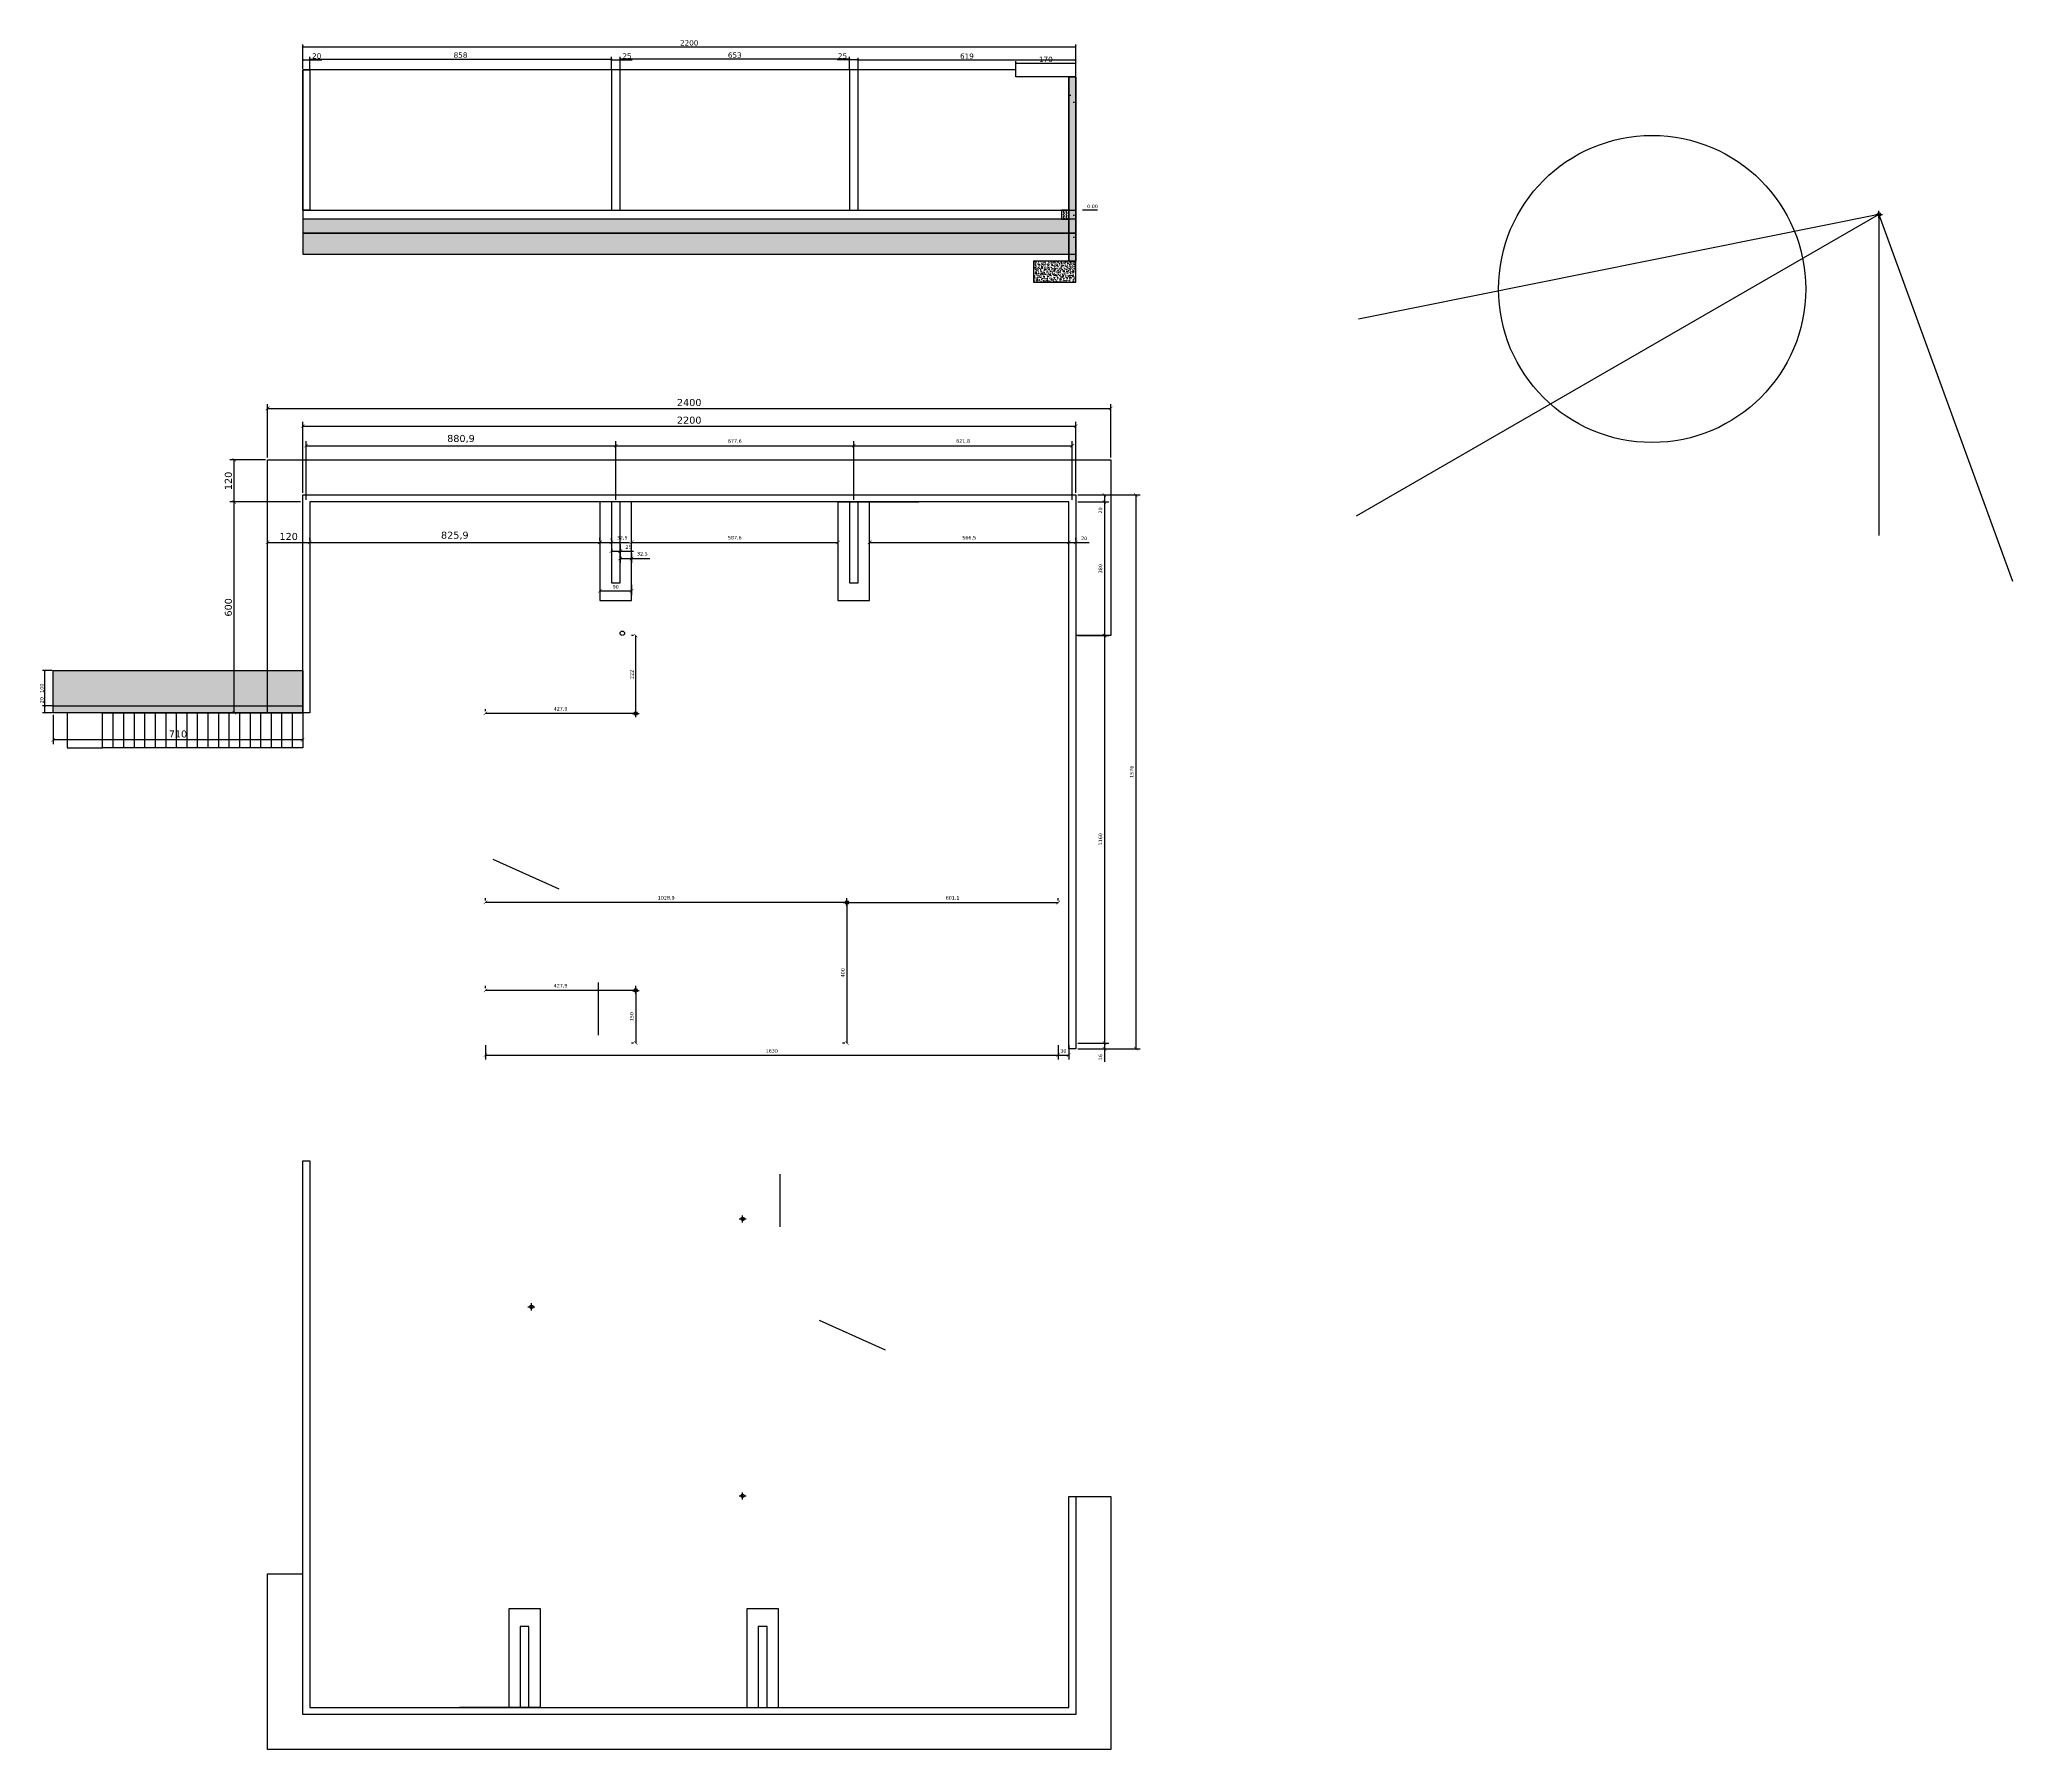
# Model space of a CAD drawing. Header units: centimetres. Extents: x -262314 to 1497847, y -126598 to 219599.
# Drawn here: x 48094 to 104249, y -57580 to -8909 of the extents above; entities that cross this region are included whole.
import ezdxf

# ---------------------------------------------------------------- set-up
doc = ezdxf.new("R2010")
doc.units = ezdxf.units.CM
doc.header["$PDMODE"] = 34
doc.header["$PDSIZE"] = 100
doc.layers.add('canalisations', color=1, linetype='Continuous', true_color=0xff0000)
for name, color, linetype in [('Dimensions', 6, 'Continuous'), ('E-STAIRS', 22, 'Continuous'), ('HACHURES', 18, 'Continuous'), ('Isolant pourtour radier', 36, 'Continuous'), ('Misapor', 4, 'Continuous'), ('Mur de soutenement', 1, 'Continuous'), ('Mur de soutenement-ajout-escalier', 244, 'Continuous'), ('Mur de soutenement-fondations', 242, 'Continuous'), ('Poteaux', 251, 'Continuous'), ('Title Block', 250, 'Continuous'), ('trash', 4, 'Continuous')]:
    doc.layers.add(name, color=color, linetype=linetype)
doc.styles.add('Seb', font='Verdana.ttf')
doc.dimstyles.new('d', dxfattribs={"dimtxt": 1, "dimasz": 1, "dimexe": 1.25, "dimexo": 0.625, "dimtad": 1, "dimdec": 1, "dimlfac": 0.1, "dimtxsty": 'Seb', "dimblk": 'ARCHTICK', "dimblk1": 'ARCHTICK', "dimblk2": 'ARCHTICK', "dimcen": 2.5, "dimclrd": 256, "dimclre": 256, "dimadec": 0, "dimazin": 0, "dimtfac": 1, "dimtdec": 1, "dimtmove": 0, "dimatfit": 3, "dimldrblk": 'ARCHTICK', "dimfxl": 1, "dimlwd": -1, "dimlwe": -1, "dimarcsym": 0})
pattern_1 = [(50, (75386, -14421.8), (1821.85, -159.4), [190.5, -2095.5]), (355, (75386, -14421.8), (-352.4, 1910.6), [152.4, -1676.4]), (100.45, (75537.8, -14435.1), (1469.4, 1751.2), [161.9, -1780.9]), (46.184, (75386, -13913.8), (2710.8, -420.4), [285.75, -3143.25]), (96.636, (75612, -13948.9), (2374, 2474.3), [242.9, -2671.4]), (351.184, (75386, -13913.8), (2374, 2474.3), [228.6, -2514.6]), (21, (75640, -14040.8), (1516.14, -1022.65), [190.5, -2095.5]), (326, (75640, -14040.8), (618, 1841.9), [152.4, -1676.4]), (71.45, (75766.3, -14126), (2134.16, 819.2), [161.9, -1780.9]), (37.5, (75386, -14421.8), (30.89, 845.55), [0, -1656.08, 0, -1701.8, 0, -1682.75]), (7.5, (75386, -14421.8), (668.2, 1001.8), [0, -970.28, 0, -1617.98, 0, -641.35]), (327.5, (74819.55, -14421.8), (1355.91, -57.29), [0, -635, 0, -1981.2, 0, -2628.9]), (317.5, (74565.6, -14421.8), (1481.3, 254.26), [0, -825.5, 0, -1315.72, 0, -1866.9])]
pattern_2 = [(50, (75385.97, -14421.83), (127.5293, -11.1574), [13.335, -146.685]), (355, (75385.97, -14421.83), (-24.6704, 133.7398), [10.668, -117.3484]), (100.4514, (75396.6, -14422.76), (102.859, 122.5824), [11.333, -124.6632]), (46.1842, (75385.97, -14386.27), (189.7553, -29.4296), [20.0025, -220.0275]), (96.6356, (75401.79, -14388.72), (166.183, 173.198), [16.9995, -186.995]), (351.184, (75385.97, -14386.27), (166.183, 173.198), [16.002, -176.022]), (21, (75403.75, -14395.16), (106.13, -71.5856), [13.335, -146.685]), (326, (75403.75, -14395.16), (43.2614, 128.9316), [10.668, -117.348]), (71.4514, (75412.6, -14401.12), (149.3915, 57.346), [11.333, -124.663]), (37.5, (75385.975, -14421.825), (2.16202, 59.18853), [0, -115.9256, 0, -119.126, 0, -117.7925]), (7.5, (75385.975, -14421.825), (46.7738, 70.1264), [0, -67.9196, 0, -113.2586, 0, -44.8945]), (327.5, (75346.326, -14421.825), (94.9134, -4.0101), [0, -44.45, 0, -138.684, 0, -184.023]), (317.5, (75328.546, -14421.825), (103.6904, 17.7985), [0, -57.785, 0, -92.1004, 0, -130.683])]

# ---------------------------------------------------------------- blocks, each defined once
blk = doc.blocks.new('_ArchTick')
at = {"color": 0, "linetype": 'ByBlock', "const_width": 0.15}
blk.add_lwpolyline([(-0.5, -0.5), (0.5, 0.5)], dxfattribs=at)
blk = doc.blocks.new('*D39')
at = {"layer": 'Defpoints', "color": 0}
for p in [(77586, -9118), (55586, -9772), (77586, -9772)]:
    blk.add_point(p, dxfattribs=at)
at = {"layer": 'Dimensions'}
for p, q in [((55586, -9741), (55586, -9055)), ((55586, -9118), (77586, -9118)), ((77586, -9741), (77586, -9055))]:
    blk.add_line(p, q, dxfattribs=at)
at = {"layer": 'Dimensions', "xscale": 50, "yscale": 50, "zscale": 50, "rotation": 180}
blk.add_blockref('_ArchTick', (55586, -9118), dxfattribs=at)
at = {"layer": 'Dimensions', "xscale": 50, "yscale": 50, "zscale": 50}
blk.add_blockref('_ArchTick', (77586, -9118), dxfattribs=at)
at = {"layer": 'Dimensions', "color": 0, "insert": (66586, -9008), "char_height": 150, "attachment_point": 5, "style": 'Seb'}
blk.add_mtext('2200', dxfattribs=at)
blk = doc.blocks.new('*D40')
at = {"layer": 'Defpoints', "color": 0}
for p in [(55786, -9492), (55586, -9772), (55786, -9772)]:
    blk.add_point(p, dxfattribs=at)
at = {"layer": 'Dimensions'}
for p, q in [((55586, -9741), (55586, -9430)), ((55586, -9492), (55786, -9492)), ((55786, -9741), (55786, -9430)), ((55786, -9492), (56132, -9492))]:
    blk.add_line(p, q, dxfattribs=at)
at = {"layer": 'Dimensions', "xscale": 50, "yscale": 50, "zscale": 50, "rotation": 180}
blk.add_blockref('_ArchTick', (55586, -9492), dxfattribs=at)
at = {"layer": 'Dimensions', "xscale": 50, "yscale": 50, "zscale": 50}
blk.add_blockref('_ArchTick', (55786, -9492), dxfattribs=at)
at = {"layer": 'Dimensions', "color": 0, "insert": (55984, -9382), "char_height": 150, "attachment_point": 5, "style": 'Seb'}
blk.add_mtext('20', dxfattribs=at)
blk = doc.blocks.new('*D41')
at = {"layer": 'Defpoints', "color": 0}
for p in [(64370, -9467), (55786, -9772), (64370, -9772)]:
    blk.add_point(p, dxfattribs=at)
at = {"layer": 'Dimensions'}
for p, q in [((55786, -9741), (55786, -9405)), ((55786, -9467), (64370, -9467)), ((64370, -9741), (64370, -9405))]:
    blk.add_line(p, q, dxfattribs=at)
at = {"layer": 'Dimensions', "xscale": 50, "yscale": 50, "zscale": 50, "rotation": 180}
blk.add_blockref('_ArchTick', (55786, -9467), dxfattribs=at)
at = {"layer": 'Dimensions', "xscale": 50, "yscale": 50, "zscale": 50}
blk.add_blockref('_ArchTick', (64370, -9467), dxfattribs=at)
at = {"layer": 'Dimensions', "color": 0, "insert": (60078, -9357), "char_height": 150, "attachment_point": 5, "style": 'Seb'}
blk.add_mtext('858', dxfattribs=at)
blk = doc.blocks.new('*D42')
at = {"layer": 'Defpoints', "color": 0}
for p in [(64620, -9492), (64370, -9772), (64620, -9772)]:
    blk.add_point(p, dxfattribs=at)
at = {"layer": 'Dimensions'}
for p, q in [((64370, -9741), (64370, -9430)), ((64370, -9492), (64620, -9492)), ((64620, -9741), (64620, -9430)), ((64620, -9492), (64964, -9492))]:
    blk.add_line(p, q, dxfattribs=at)
at = {"layer": 'Dimensions', "xscale": 50, "yscale": 50, "zscale": 50, "rotation": 180}
blk.add_blockref('_ArchTick', (64370, -9492), dxfattribs=at)
at = {"layer": 'Dimensions', "xscale": 50, "yscale": 50, "zscale": 50}
blk.add_blockref('_ArchTick', (64620, -9492), dxfattribs=at)
at = {"layer": 'Dimensions', "color": 0, "insert": (64817, -9382), "char_height": 150, "attachment_point": 5, "style": 'Seb'}
blk.add_mtext('25', dxfattribs=at)
blk = doc.blocks.new('*D43')
at = {"layer": 'Defpoints', "color": 0}
for p in [(64620, -9467), (64620, -9772), (71146, -9772)]:
    blk.add_point(p, dxfattribs=at)
at = {"layer": 'Dimensions'}
for p, q in [((64620, -9741), (64620, -9405)), ((71146, -9467), (64620, -9467)), ((71146, -9741), (71146, -9405))]:
    blk.add_line(p, q, dxfattribs=at)
at = {"layer": 'Dimensions', "xscale": 50, "yscale": 50, "zscale": 50, "rotation": 180}
blk.add_blockref('_ArchTick', (64620, -9467), dxfattribs=at)
at = {"layer": 'Dimensions', "xscale": 50, "yscale": 50, "zscale": 50}
blk.add_blockref('_ArchTick', (71146, -9467), dxfattribs=at)
at = {"layer": 'Dimensions', "color": 0, "insert": (67883, -9357), "char_height": 150, "attachment_point": 5, "style": 'Seb'}
blk.add_mtext('653', dxfattribs=at)
blk = doc.blocks.new('*D44')
at = {"layer": 'Defpoints', "color": 0}
for p in [(71146, -9492), (71146, -9772), (71396, -9772)]:
    blk.add_point(p, dxfattribs=at)
at = {"layer": 'Dimensions'}
for p, q in [((71146, -9492), (70801, -9492)), ((71146, -9741), (71146, -9430)), ((71396, -9492), (71146, -9492)), ((71396, -9741), (71396, -9430))]:
    blk.add_line(p, q, dxfattribs=at)
at = {"layer": 'Dimensions', "xscale": 50, "yscale": 50, "zscale": 50, "rotation": 180}
blk.add_blockref('_ArchTick', (71146, -9492), dxfattribs=at)
at = {"layer": 'Dimensions', "xscale": 50, "yscale": 50, "zscale": 50}
blk.add_blockref('_ArchTick', (71396, -9492), dxfattribs=at)
at = {"layer": 'Dimensions', "color": 0, "insert": (70948, -9382), "char_height": 150, "attachment_point": 5, "style": 'Seb'}
blk.add_mtext('25', dxfattribs=at)
blk = doc.blocks.new('*D45')
at = {"layer": 'Defpoints', "color": 0}
for p in [(71396, -9496), (71396, -9772), (77586, -9772)]:
    blk.add_point(p, dxfattribs=at)
at = {"layer": 'Dimensions'}
for p, q in [((71396, -9741), (71396, -9434)), ((77586, -9496), (71396, -9496)), ((77586, -9741), (77586, -9434))]:
    blk.add_line(p, q, dxfattribs=at)
at = {"layer": 'Dimensions', "xscale": 50, "yscale": 50, "zscale": 50, "rotation": 180}
blk.add_blockref('_ArchTick', (71396, -9496), dxfattribs=at)
at = {"layer": 'Dimensions', "xscale": 50, "yscale": 50, "zscale": 50}
blk.add_blockref('_ArchTick', (77586, -9496), dxfattribs=at)
at = {"layer": 'Dimensions', "color": 0, "insert": (74491, -9386), "char_height": 150, "attachment_point": 5, "style": 'Seb'}
blk.add_mtext('619', dxfattribs=at)
blk = doc.blocks.new('*D46')
at = {"layer": 'Defpoints', "color": 0}
for p in [(75886, -9972), (77586, -9587), (77586, -9972)]:
    blk.add_point(p, dxfattribs=at)
at = {"layer": 'Dimensions'}
for p, q in [((75886, -9941), (75886, -9525)), ((77586, -9941), (77586, -9525)), ((75886, -9587), (77586, -9587))]:
    blk.add_line(p, q, dxfattribs=at)
at = {"layer": 'Dimensions', "xscale": 50, "yscale": 50, "zscale": 50, "rotation": 180}
blk.add_blockref('_ArchTick', (75886, -9587), dxfattribs=at)
at = {"layer": 'Dimensions', "xscale": 50, "yscale": 50, "zscale": 50}
blk.add_blockref('_ArchTick', (77586, -9587), dxfattribs=at)
at = {"layer": 'Dimensions', "color": 0, "insert": (76736, -9477), "char_height": 150, "attachment_point": 5, "style": 'Seb'}
blk.add_mtext('170', dxfattribs=at)
blk = doc.blocks.new('*D103')
at = {"layer": 'Defpoints', "color": 0, "transparency": 16777216}
for p in [(54586, -23223), (55786, -23223), (55786, -23223)]:
    blk.add_point(p, dxfattribs=at)
at = {"layer": 'Dimensions', "transparency": 16777216}
for p, q in [((54586, -23161), (54586, -23098)), ((54586, -23223), (55786, -23223)), ((55786, -23161), (55786, -23098))]:
    blk.add_line(p, q, dxfattribs=at)
at = {"layer": 'Dimensions', "transparency": 16777216, "xscale": 100, "yscale": 100, "zscale": 100, "rotation": 180}
blk.add_blockref('_ArchTick', (54586, -23223), dxfattribs=at)
at = {"layer": 'Dimensions', "transparency": 16777216, "xscale": 100, "yscale": 100, "zscale": 100}
blk.add_blockref('_ArchTick', (55786, -23223), dxfattribs=at)
at = {"layer": 'Dimensions', "color": 0, "transparency": 16777216, "insert": (55186, -23056), "char_height": 200, "attachment_point": 5, "style": 'Seb'}
blk.add_mtext('120', dxfattribs=at)
blk = doc.blocks.new('*D104')
at = {"layer": 'Defpoints', "color": 0, "transparency": 16777216}
for p in [(55786, -23223), (64045, -23223), (64045, -23223)]:
    blk.add_point(p, dxfattribs=at)
at = {"layer": 'Dimensions', "transparency": 16777216}
for p, q in [((55786, -23161), (55786, -23098)), ((55786, -23223), (64045, -23223)), ((64045, -23161), (64045, -23098))]:
    blk.add_line(p, q, dxfattribs=at)
at = {"layer": 'Dimensions', "transparency": 16777216, "xscale": 100, "yscale": 100, "zscale": 100, "rotation": 180}
blk.add_blockref('_ArchTick', (55786, -23223), dxfattribs=at)
at = {"layer": 'Dimensions', "transparency": 16777216, "xscale": 100, "yscale": 100, "zscale": 100}
blk.add_blockref('_ArchTick', (64045, -23223), dxfattribs=at)
at = {"layer": 'Dimensions', "color": 0, "transparency": 16777216, "insert": (59915, -23033), "char_height": 200, "attachment_point": 5, "style": 'Seb'}
blk.add_mtext('825,9', dxfattribs=at)
blk = doc.blocks.new('*D105')
at = {"layer": 'Defpoints', "color": 0, "transparency": 16777216}
for p in [(64045, -23223), (64370, -23223), (64370, -23223)]:
    blk.add_point(p, dxfattribs=at)
at = {"layer": 'Dimensions', "transparency": 16777216}
for p, q in [((64045, -23161), (64045, -23098)), ((64045, -23223), (64370, -23223)), ((64370, -23161), (64370, -23098)), ((64370, -23223), (64886, -23223))]:
    blk.add_line(p, q, dxfattribs=at)
at = {"layer": 'Dimensions', "transparency": 16777216, "xscale": 100, "yscale": 100, "zscale": 100, "rotation": 180}
blk.add_blockref('_ArchTick', (64045, -23223), dxfattribs=at)
at = {"layer": 'Dimensions', "transparency": 16777216, "xscale": 100, "yscale": 100, "zscale": 100}
blk.add_blockref('_ArchTick', (64370, -23223), dxfattribs=at)
at = {"layer": 'Dimensions', "color": 0, "transparency": 16777216, "insert": (64678, -23097), "char_height": 100, "attachment_point": 5, "style": 'Seb'}
blk.add_mtext('32,5', dxfattribs=at)
blk = doc.blocks.new('*D106')
at = {"layer": 'Defpoints', "color": 0, "transparency": 16777216}
for p in [(64370, -23223), (64620, -23223), (64620, -23474)]:
    blk.add_point(p, dxfattribs=at)
at = {"layer": 'Dimensions', "transparency": 16777216}
for p, q in [((64370, -23286), (64370, -23599)), ((64370, -23474), (64620, -23474)), ((64620, -23286), (64620, -23599)), ((64620, -23474), (64999, -23474))]:
    blk.add_line(p, q, dxfattribs=at)
at = {"layer": 'Dimensions', "transparency": 16777216, "xscale": 100, "yscale": 100, "zscale": 100, "rotation": 180}
blk.add_blockref('_ArchTick', (64370, -23474), dxfattribs=at)
at = {"layer": 'Dimensions', "transparency": 16777216, "xscale": 100, "yscale": 100, "zscale": 100}
blk.add_blockref('_ArchTick', (64620, -23474), dxfattribs=at)
at = {"layer": 'Dimensions', "color": 0, "transparency": 16777216, "insert": (64859, -23359), "char_height": 100, "attachment_point": 5, "style": 'Seb'}
blk.add_mtext('25', dxfattribs=at)
blk = doc.blocks.new('*D107')
at = {"layer": 'Defpoints', "color": 0, "transparency": 16777216}
for p in [(64620, -23474), (64945, -23474), (64945, -23682)]:
    blk.add_point(p, dxfattribs=at)
at = {"layer": 'Dimensions', "transparency": 16777216}
for p, q in [((64620, -23536), (64620, -23807)), ((64945, -23536), (64945, -23807)), ((64620, -23682), (64945, -23682)), ((64945, -23682), (65461, -23682))]:
    blk.add_line(p, q, dxfattribs=at)
at = {"layer": 'Dimensions', "transparency": 16777216, "xscale": 100, "yscale": 100, "zscale": 100, "rotation": 180}
blk.add_blockref('_ArchTick', (64620, -23682), dxfattribs=at)
at = {"layer": 'Dimensions', "transparency": 16777216, "xscale": 100, "yscale": 100, "zscale": 100}
blk.add_blockref('_ArchTick', (64945, -23682), dxfattribs=at)
at = {"layer": 'Dimensions', "color": 0, "transparency": 16777216, "insert": (65253, -23556), "char_height": 100, "attachment_point": 5, "style": 'Seb'}
blk.add_mtext('32,5', dxfattribs=at)
blk = doc.blocks.new('*D108')
at = {"layer": 'Defpoints', "color": 0, "transparency": 16777216}
for p in [(64045, -24373), (64945, -24373), (64945, -24605)]:
    blk.add_point(p, dxfattribs=at)
at = {"layer": 'Dimensions', "transparency": 16777216}
for p, q in [((64045, -24436), (64045, -24730)), ((64045, -24605), (64945, -24605)), ((64945, -24436), (64945, -24730))]:
    blk.add_line(p, q, dxfattribs=at)
at = {"layer": 'Dimensions', "transparency": 16777216, "xscale": 100, "yscale": 100, "zscale": 100, "rotation": 180}
blk.add_blockref('_ArchTick', (64045, -24605), dxfattribs=at)
at = {"layer": 'Dimensions', "transparency": 16777216, "xscale": 100, "yscale": 100, "zscale": 100}
blk.add_blockref('_ArchTick', (64945, -24605), dxfattribs=at)
at = {"layer": 'Dimensions', "color": 0, "transparency": 16777216, "insert": (64495, -24491), "char_height": 100, "attachment_point": 5, "style": 'Seb'}
blk.add_mtext('90', dxfattribs=at)
blk = doc.blocks.new('*D109')
at = {"layer": 'Defpoints', "color": 0, "transparency": 16777216}
for p in [(64945, -23223), (70821, -23223), (70821, -23223)]:
    blk.add_point(p, dxfattribs=at)
at = {"layer": 'Dimensions', "transparency": 16777216}
for p, q in [((64945, -23161), (64945, -23098)), ((64945, -23223), (70821, -23223)), ((70821, -23161), (70821, -23098))]:
    blk.add_line(p, q, dxfattribs=at)
at = {"layer": 'Dimensions', "transparency": 16777216, "xscale": 100, "yscale": 100, "zscale": 100, "rotation": 180}
blk.add_blockref('_ArchTick', (64945, -23223), dxfattribs=at)
at = {"layer": 'Dimensions', "transparency": 16777216, "xscale": 100, "yscale": 100, "zscale": 100}
blk.add_blockref('_ArchTick', (70821, -23223), dxfattribs=at)
at = {"layer": 'Dimensions', "color": 0, "transparency": 16777216, "insert": (67883, -23097), "char_height": 100, "attachment_point": 5, "style": 'Seb'}
blk.add_mtext('587,6', dxfattribs=at)
blk = doc.blocks.new('*D110')
at = {"layer": 'Defpoints', "color": 0, "transparency": 16777216}
for p in [(71721, -23223), (77386, -23223), (77386, -23223)]:
    blk.add_point(p, dxfattribs=at)
at = {"layer": 'Dimensions', "transparency": 16777216}
for p, q in [((71721, -23161), (71721, -23098)), ((71721, -23223), (77386, -23223)), ((77386, -23161), (77386, -23098))]:
    blk.add_line(p, q, dxfattribs=at)
at = {"layer": 'Dimensions', "transparency": 16777216, "xscale": 100, "yscale": 100, "zscale": 100, "rotation": 180}
blk.add_blockref('_ArchTick', (71721, -23223), dxfattribs=at)
at = {"layer": 'Dimensions', "transparency": 16777216, "xscale": 100, "yscale": 100, "zscale": 100}
blk.add_blockref('_ArchTick', (77386, -23223), dxfattribs=at)
at = {"layer": 'Dimensions', "color": 0, "transparency": 16777216, "insert": (74553, -23097), "char_height": 100, "attachment_point": 5, "style": 'Seb'}
blk.add_mtext('566,5', dxfattribs=at)
blk = doc.blocks.new('*D111')
at = {"layer": 'Defpoints', "color": 0, "transparency": 16777216}
for p in [(77386, -23223), (77586, -23223), (77586, -23223)]:
    blk.add_point(p, dxfattribs=at)
at = {"layer": 'Dimensions', "transparency": 16777216}
for p, q in [((77386, -23161), (77386, -23098)), ((77386, -23223), (77586, -23223)), ((77586, -23161), (77586, -23098)), ((77586, -23223), (77967, -23223))]:
    blk.add_line(p, q, dxfattribs=at)
at = {"layer": 'Dimensions', "transparency": 16777216, "xscale": 100, "yscale": 100, "zscale": 100, "rotation": 180}
blk.add_blockref('_ArchTick', (77386, -23223), dxfattribs=at)
at = {"layer": 'Dimensions', "transparency": 16777216, "xscale": 100, "yscale": 100, "zscale": 100}
blk.add_blockref('_ArchTick', (77586, -23223), dxfattribs=at)
at = {"layer": 'Dimensions', "color": 0, "transparency": 16777216, "insert": (77826, -23108), "char_height": 100, "attachment_point": 5, "style": 'Seb'}
blk.add_mtext('20', dxfattribs=at)
blk = doc.blocks.new('*D112')
at = {"layer": 'Defpoints', "color": 0, "transparency": 16777216}
for p in [(78586, -19410), (54586, -20873), (78586, -20873)]:
    blk.add_point(p, dxfattribs=at)
at = {"layer": 'Dimensions', "transparency": 16777216}
for p, q in [((54586, -20811), (54586, -19285)), ((54586, -19410), (78586, -19410)), ((78586, -20811), (78586, -19285))]:
    blk.add_line(p, q, dxfattribs=at)
at = {"layer": 'Dimensions', "transparency": 16777216, "xscale": 100, "yscale": 100, "zscale": 100, "rotation": 180}
blk.add_blockref('_ArchTick', (54586, -19410), dxfattribs=at)
at = {"layer": 'Dimensions', "transparency": 16777216, "xscale": 100, "yscale": 100, "zscale": 100}
blk.add_blockref('_ArchTick', (78586, -19410), dxfattribs=at)
at = {"layer": 'Dimensions', "color": 0, "transparency": 16777216, "insert": (66586, -19243), "char_height": 200, "attachment_point": 5, "style": 'Seb'}
blk.add_mtext('2400', dxfattribs=at)
blk = doc.blocks.new('*D113')
at = {"layer": 'Defpoints', "color": 0, "transparency": 16777216}
for p in [(77586, -19915), (55586, -21873), (77586, -21873)]:
    blk.add_point(p, dxfattribs=at)
at = {"layer": 'Dimensions', "transparency": 16777216}
for p, q in [((55586, -21811), (55586, -19790)), ((55586, -19915), (77586, -19915)), ((77586, -21811), (77586, -19790))]:
    blk.add_line(p, q, dxfattribs=at)
at = {"layer": 'Dimensions', "transparency": 16777216, "xscale": 100, "yscale": 100, "zscale": 100, "rotation": 180}
blk.add_blockref('_ArchTick', (55586, -19915), dxfattribs=at)
at = {"layer": 'Dimensions', "transparency": 16777216, "xscale": 100, "yscale": 100, "zscale": 100}
blk.add_blockref('_ArchTick', (77586, -19915), dxfattribs=at)
at = {"layer": 'Dimensions', "color": 0, "transparency": 16777216, "insert": (66586, -19747), "char_height": 200, "attachment_point": 5, "style": 'Seb'}
blk.add_mtext('2200', dxfattribs=at)
blk = doc.blocks.new('*D114')
at = {"layer": 'Defpoints', "color": 0, "transparency": 16777216}
for p in [(64495, -20471), (55686, -22073), (64495, -22073)]:
    blk.add_point(p, dxfattribs=at)
at = {"layer": 'Dimensions', "transparency": 16777216}
for p, q in [((55686, -22011), (55686, -20346)), ((55686, -20471), (64495, -20471)), ((64495, -22011), (64495, -20346))]:
    blk.add_line(p, q, dxfattribs=at)
at = {"layer": 'Dimensions', "transparency": 16777216, "xscale": 100, "yscale": 100, "zscale": 100, "rotation": 180}
blk.add_blockref('_ArchTick', (55686, -20471), dxfattribs=at)
at = {"layer": 'Dimensions', "transparency": 16777216, "xscale": 100, "yscale": 100, "zscale": 100}
blk.add_blockref('_ArchTick', (64495, -20471), dxfattribs=at)
at = {"layer": 'Dimensions', "color": 0, "transparency": 16777216, "insert": (60090, -20281), "char_height": 200, "attachment_point": 5, "style": 'Seb'}
blk.add_mtext('880,9', dxfattribs=at)
blk = doc.blocks.new('*D115')
at = {"layer": 'Defpoints', "color": 0, "transparency": 16777216}
for p in [(71271, -20471), (64495, -22073), (71271, -22073)]:
    blk.add_point(p, dxfattribs=at)
at = {"layer": 'Dimensions', "transparency": 16777216}
for p, q in [((64495, -22011), (64495, -20346)), ((64495, -20471), (71271, -20471)), ((71271, -22011), (71271, -20346))]:
    blk.add_line(p, q, dxfattribs=at)
at = {"layer": 'Dimensions', "transparency": 16777216, "xscale": 100, "yscale": 100, "zscale": 100, "rotation": 180}
blk.add_blockref('_ArchTick', (64495, -20471), dxfattribs=at)
at = {"layer": 'Dimensions', "transparency": 16777216, "xscale": 100, "yscale": 100, "zscale": 100}
blk.add_blockref('_ArchTick', (71271, -20471), dxfattribs=at)
at = {"layer": 'Dimensions', "color": 0, "transparency": 16777216, "insert": (67883, -20345), "char_height": 100, "attachment_point": 5, "style": 'Seb'}
blk.add_mtext('677,6', dxfattribs=at)
blk = doc.blocks.new('*D116')
at = {"layer": 'Defpoints', "color": 0, "transparency": 16777216}
for p in [(77489, -20471), (71271, -22073), (77489, -22073)]:
    blk.add_point(p, dxfattribs=at)
at = {"layer": 'Dimensions', "transparency": 16777216}
for p, q in [((71271, -22011), (71271, -20346)), ((71271, -20471), (77489, -20471)), ((77489, -22011), (77489, -20346))]:
    blk.add_line(p, q, dxfattribs=at)
at = {"layer": 'Dimensions', "transparency": 16777216, "xscale": 100, "yscale": 100, "zscale": 100, "rotation": 180}
blk.add_blockref('_ArchTick', (71271, -20471), dxfattribs=at)
at = {"layer": 'Dimensions', "transparency": 16777216, "xscale": 100, "yscale": 100, "zscale": 100}
blk.add_blockref('_ArchTick', (77489, -20471), dxfattribs=at)
at = {"layer": 'Dimensions', "color": 0, "transparency": 16777216, "insert": (74380, -20345), "char_height": 100, "attachment_point": 5, "style": 'Seb'}
blk.add_mtext('621,8', dxfattribs=at)
blk = doc.blocks.new('*D117')
at = {"layer": 'Defpoints', "color": 0, "transparency": 16777216}
for p in [(77586, -21873), (77586, -37633), (79295, -37633)]:
    blk.add_point(p, dxfattribs=at)
at = {"layer": 'Dimensions', "transparency": 16777216}
for p, q in [((77648, -21873), (79420, -21873)), ((79295, -21873), (79295, -37633)), ((77648, -37633), (79420, -37633))]:
    blk.add_line(p, q, dxfattribs=at)
at = {"layer": 'Dimensions', "transparency": 16777216, "xscale": 100, "yscale": 100, "zscale": 100}
for p, rotation in [((79295, -21873), 90), ((79295, -37633), 270)]:
    blk.add_blockref('_ArchTick', p, dxfattribs=dict(at, rotation=rotation))
at = {"layer": 'Dimensions', "color": 0, "transparency": 16777216, "insert": (79180, -29753), "char_height": 100, "attachment_point": 5, "rotation": 90, "style": 'Seb'}
blk.add_mtext('1576', dxfattribs=at)
blk = doc.blocks.new('*D118')
at = {"layer": 'Defpoints', "color": 0, "transparency": 16777216}
for p in [(60786, -37473), (77086, -37473), (77086, -37816)]:
    blk.add_point(p, dxfattribs=at)
at = {"layer": 'Dimensions', "transparency": 16777216}
for p, q in [((60786, -37536), (60786, -37941)), ((77086, -37536), (77086, -37941)), ((60786, -37816), (77086, -37816))]:
    blk.add_line(p, q, dxfattribs=at)
at = {"layer": 'Dimensions', "transparency": 16777216, "xscale": 100, "yscale": 100, "zscale": 100, "rotation": 180}
blk.add_blockref('_ArchTick', (60786, -37816), dxfattribs=at)
at = {"layer": 'Dimensions', "transparency": 16777216, "xscale": 100, "yscale": 100, "zscale": 100}
blk.add_blockref('_ArchTick', (77086, -37816), dxfattribs=at)
at = {"layer": 'Dimensions', "color": 0, "transparency": 16777216, "insert": (68936, -37701), "char_height": 100, "attachment_point": 5, "style": 'Seb'}
blk.add_mtext('1630', dxfattribs=at)
blk = doc.blocks.new('*D119')
at = {"layer": 'Defpoints', "color": 0, "transparency": 16777216}
for p in [(77086, -37473), (77386, -37473), (77386, -37816)]:
    blk.add_point(p, dxfattribs=at)
at = {"layer": 'Dimensions', "transparency": 16777216}
for p, q in [((77086, -37536), (77086, -37941)), ((77386, -37536), (77386, -37941)), ((77086, -37816), (77386, -37816))]:
    blk.add_line(p, q, dxfattribs=at)
at = {"layer": 'Dimensions', "transparency": 16777216, "xscale": 100, "yscale": 100, "zscale": 100, "rotation": 180}
blk.add_blockref('_ArchTick', (77086, -37816), dxfattribs=at)
at = {"layer": 'Dimensions', "transparency": 16777216, "xscale": 100, "yscale": 100, "zscale": 100}
blk.add_blockref('_ArchTick', (77386, -37816), dxfattribs=at)
at = {"layer": 'Dimensions', "color": 0, "transparency": 16777216, "insert": (77236, -37701), "char_height": 100, "attachment_point": 5, "style": 'Seb'}
blk.add_mtext('30', dxfattribs=at)
blk = doc.blocks.new('*D120')
at = {"layer": 'Defpoints', "color": 0, "transparency": 16777216}
for p in [(77586, -21873), (77586, -22073), (78405, -22073)]:
    blk.add_point(p, dxfattribs=at)
at = {"layer": 'Dimensions', "transparency": 16777216}
for p, q in [((77648, -21873), (78530, -21873)), ((78405, -21873), (78405, -22073)), ((77648, -22073), (78530, -22073)), ((78405, -22073), (78405, -22454))]:
    blk.add_line(p, q, dxfattribs=at)
at = {"layer": 'Dimensions', "transparency": 16777216, "xscale": 100, "yscale": 100, "zscale": 100}
for p, rotation in [((78405, -21873), 90), ((78405, -22073), 270)]:
    blk.add_blockref('_ArchTick', p, dxfattribs=dict(at, rotation=rotation))
at = {"layer": 'Dimensions', "color": 0, "transparency": 16777216, "insert": (78290, -22314), "char_height": 100, "attachment_point": 5, "rotation": 90, "style": 'Seb'}
blk.add_mtext('20', dxfattribs=at)
blk = doc.blocks.new('*D121')
at = {"layer": 'Defpoints', "color": 0, "transparency": 16777216}
for p in [(77586, -22073), (77586, -25873), (78405, -25873)]:
    blk.add_point(p, dxfattribs=at)
at = {"layer": 'Dimensions', "transparency": 16777216}
for p, q in [((77648, -22073), (78530, -22073)), ((78405, -22073), (78405, -25873)), ((77648, -25873), (78530, -25873))]:
    blk.add_line(p, q, dxfattribs=at)
at = {"layer": 'Dimensions', "transparency": 16777216, "xscale": 100, "yscale": 100, "zscale": 100}
for p, rotation in [((78405, -22073), 90), ((78405, -25873), 270)]:
    blk.add_blockref('_ArchTick', p, dxfattribs=dict(at, rotation=rotation))
at = {"layer": 'Dimensions', "color": 0, "transparency": 16777216, "insert": (78290, -23973), "char_height": 100, "attachment_point": 5, "rotation": 90, "style": 'Seb'}
blk.add_mtext('380', dxfattribs=at)
blk = doc.blocks.new('*D122')
at = {"layer": 'Defpoints', "color": 0, "transparency": 16777216}
for p in [(77586, -25873), (77586, -37473), (78405, -37473)]:
    blk.add_point(p, dxfattribs=at)
at = {"layer": 'Dimensions', "transparency": 16777216}
for p, q in [((77648, -25873), (78530, -25873)), ((78405, -25873), (78405, -37473)), ((77648, -37473), (78530, -37473))]:
    blk.add_line(p, q, dxfattribs=at)
at = {"layer": 'Dimensions', "transparency": 16777216, "xscale": 100, "yscale": 100, "zscale": 100}
for p, rotation in [((78405, -25873), 90), ((78405, -37473), 270)]:
    blk.add_blockref('_ArchTick', p, dxfattribs=dict(at, rotation=rotation))
at = {"layer": 'Dimensions', "color": 0, "transparency": 16777216, "insert": (78290, -31673), "char_height": 100, "attachment_point": 5, "rotation": 90, "style": 'Seb'}
blk.add_mtext('1160', dxfattribs=at)
blk = doc.blocks.new('*D123')
at = {"layer": 'Defpoints', "color": 0, "transparency": 16777216}
for p in [(77586, -37473), (77586, -37633), (78405, -37633)]:
    blk.add_point(p, dxfattribs=at)
at = {"layer": 'Dimensions', "transparency": 16777216}
for p, q in [((77648, -37473), (78530, -37473)), ((78405, -37473), (78405, -37633)), ((77648, -37633), (78530, -37633)), ((78405, -37633), (78405, -38009))]:
    blk.add_line(p, q, dxfattribs=at)
at = {"layer": 'Dimensions', "transparency": 16777216, "xscale": 100, "yscale": 100, "zscale": 100}
for p, rotation in [((78405, -37473), 90), ((78405, -37633), 270)]:
    blk.add_blockref('_ArchTick', p, dxfattribs=dict(at, rotation=rotation))
at = {"layer": 'Dimensions', "color": 0, "transparency": 16777216, "insert": (78290, -37871), "char_height": 100, "attachment_point": 5, "rotation": 90, "style": 'Seb'}
blk.add_mtext('16', dxfattribs=at)
blk = doc.blocks.new('*D124')
at = {"layer": 'Defpoints', "color": 0, "transparency": 16777216}
for p in [(53638, -22073), (55586, -22073), (55586, -28073)]:
    blk.add_point(p, dxfattribs=at)
at = {"layer": 'Dimensions', "transparency": 16777216}
for p, q in [((55523, -22073), (53513, -22073)), ((53638, -28073), (53638, -22073)), ((55523, -28073), (53513, -28073))]:
    blk.add_line(p, q, dxfattribs=at)
at = {"layer": 'Dimensions', "transparency": 16777216, "xscale": 100, "yscale": 100, "zscale": 100}
for p, rotation in [((53638, -22073), 90), ((53638, -28073), 270)]:
    blk.add_blockref('_ArchTick', p, dxfattribs=dict(at, rotation=rotation))
at = {"layer": 'Dimensions', "color": 0, "transparency": 16777216, "insert": (53471, -25073), "char_height": 200, "attachment_point": 5, "rotation": 90, "style": 'Seb'}
blk.add_mtext('600', dxfattribs=at)
blk = doc.blocks.new('*D125')
at = {"layer": 'Defpoints', "color": 0, "transparency": 16777216}
for p in [(53638, -20873), (54586, -20873), (54586, -22073)]:
    blk.add_point(p, dxfattribs=at)
at = {"layer": 'Dimensions', "transparency": 16777216}
for p, q in [((54523, -20873), (53513, -20873)), ((53638, -22073), (53638, -20873)), ((54523, -22073), (53513, -22073))]:
    blk.add_line(p, q, dxfattribs=at)
at = {"layer": 'Dimensions', "transparency": 16777216, "xscale": 100, "yscale": 100, "zscale": 100}
for p, rotation in [((53638, -20873), 90), ((53638, -22073), 270)]:
    blk.add_blockref('_ArchTick', p, dxfattribs=dict(at, rotation=rotation))
at = {"layer": 'Dimensions', "color": 0, "transparency": 16777216, "insert": (53471, -21473), "char_height": 200, "attachment_point": 5, "rotation": 90, "style": 'Seb'}
blk.add_mtext('120', dxfattribs=at)
blk = doc.blocks.new('*D127')
at = {"layer": 'Defpoints', "color": 0, "transparency": 16777216}
for p in [(65065, -25873), (65065, -25873), (65065, -28093)]:
    blk.add_point(p, dxfattribs=at)
at = {"layer": 'Dimensions', "transparency": 16777216}
for p, q in [((65002, -25873), (64940, -25873)), ((65065, -28093), (65065, -25873)), ((65002, -28093), (64940, -28093))]:
    blk.add_line(p, q, dxfattribs=at)
at = {"layer": 'Dimensions', "transparency": 16777216, "xscale": 100, "yscale": 100, "zscale": 100}
for p, rotation in [((65065, -25873), 90), ((65065, -28093), 270)]:
    blk.add_blockref('_ArchTick', p, dxfattribs=dict(at, rotation=rotation))
at = {"layer": 'Dimensions', "color": 0, "transparency": 16777216, "insert": (64951, -26983), "char_height": 100, "attachment_point": 5, "rotation": 90, "style": 'Seb'}
blk.add_mtext('222', dxfattribs=at)
blk = doc.blocks.new('*D128')
at = {"layer": 'Defpoints', "color": 0, "transparency": 16777216}
for p in [(60786, -28093), (60786, -28093), (65065, -28093)]:
    blk.add_point(p, dxfattribs=at)
at = {"layer": 'Dimensions', "transparency": 16777216}
for p, q in [((60786, -28031), (60786, -27968)), ((65065, -28031), (65065, -27968)), ((65065, -28093), (60786, -28093))]:
    blk.add_line(p, q, dxfattribs=at)
at = {"layer": 'Dimensions', "transparency": 16777216, "xscale": 100, "yscale": 100, "zscale": 100, "rotation": 180}
blk.add_blockref('_ArchTick', (60786, -28093), dxfattribs=at)
at = {"layer": 'Dimensions', "transparency": 16777216, "xscale": 100, "yscale": 100, "zscale": 100}
blk.add_blockref('_ArchTick', (65065, -28093), dxfattribs=at)
at = {"layer": 'Dimensions', "color": 0, "transparency": 16777216, "insert": (62925, -27967), "char_height": 100, "attachment_point": 5, "style": 'Seb'}
blk.add_mtext('427,9', dxfattribs=at)
blk = doc.blocks.new('*D129')
at = {"layer": 'Defpoints', "color": 0, "transparency": 16777216}
for p in [(71075, -33473), (77086, -33473), (77086, -33473)]:
    blk.add_point(p, dxfattribs=at)
at = {"layer": 'Dimensions', "transparency": 16777216}
for p, q in [((71075, -33411), (71075, -33348)), ((71075, -33473), (77086, -33473)), ((77086, -33411), (77086, -33348))]:
    blk.add_line(p, q, dxfattribs=at)
at = {"layer": 'Dimensions', "transparency": 16777216, "xscale": 100, "yscale": 100, "zscale": 100, "rotation": 180}
blk.add_blockref('_ArchTick', (71075, -33473), dxfattribs=at)
at = {"layer": 'Dimensions', "transparency": 16777216, "xscale": 100, "yscale": 100, "zscale": 100}
blk.add_blockref('_ArchTick', (77086, -33473), dxfattribs=at)
at = {"layer": 'Dimensions', "color": 0, "transparency": 16777216, "insert": (74081, -33347), "char_height": 100, "attachment_point": 5, "style": 'Seb'}
blk.add_mtext('601,1', dxfattribs=at)
blk = doc.blocks.new('*D130')
at = {"layer": 'Defpoints', "color": 0, "transparency": 16777216}
for p in [(60786, -33473), (60786, -33473), (71075, -33473)]:
    blk.add_point(p, dxfattribs=at)
at = {"layer": 'Dimensions', "transparency": 16777216}
for p, q in [((60786, -33411), (60786, -33348)), ((71075, -33473), (60786, -33473)), ((71075, -33411), (71075, -33348))]:
    blk.add_line(p, q, dxfattribs=at)
at = {"layer": 'Dimensions', "transparency": 16777216, "xscale": 100, "yscale": 100, "zscale": 100, "rotation": 180}
blk.add_blockref('_ArchTick', (60786, -33473), dxfattribs=at)
at = {"layer": 'Dimensions', "transparency": 16777216, "xscale": 100, "yscale": 100, "zscale": 100}
blk.add_blockref('_ArchTick', (71075, -33473), dxfattribs=at)
at = {"layer": 'Dimensions', "color": 0, "transparency": 16777216, "insert": (65931, -33347), "char_height": 100, "attachment_point": 5, "style": 'Seb'}
blk.add_mtext('1028,9', dxfattribs=at)
blk = doc.blocks.new('*D131')
at = {"layer": 'Defpoints', "color": 0, "transparency": 16777216}
for p in [(71075, -33473), (71075, -37473), (71075, -37473)]:
    blk.add_point(p, dxfattribs=at)
at = {"layer": 'Dimensions', "transparency": 16777216}
for p, q in [((71013, -33473), (70950, -33473)), ((71075, -33473), (71075, -37473)), ((71013, -37473), (70950, -37473))]:
    blk.add_line(p, q, dxfattribs=at)
at = {"layer": 'Dimensions', "transparency": 16777216, "xscale": 100, "yscale": 100, "zscale": 100}
for p, rotation in [((71075, -33473), 90), ((71075, -37473), 270)]:
    blk.add_blockref('_ArchTick', p, dxfattribs=dict(at, rotation=rotation))
at = {"layer": 'Dimensions', "color": 0, "transparency": 16777216, "insert": (70960, -35473), "char_height": 100, "attachment_point": 5, "rotation": 90, "style": 'Seb'}
blk.add_mtext('400', dxfattribs=at)
blk = doc.blocks.new('*D132')
at = {"layer": 'Defpoints', "color": 0, "transparency": 16777216}
for p in [(60786, -35973), (60786, -35973), (65065, -35973)]:
    blk.add_point(p, dxfattribs=at)
at = {"layer": 'Dimensions', "transparency": 16777216}
for p, q in [((60786, -35911), (60786, -35848)), ((65065, -35911), (65065, -35848)), ((65065, -35973), (60786, -35973))]:
    blk.add_line(p, q, dxfattribs=at)
at = {"layer": 'Dimensions', "transparency": 16777216, "xscale": 100, "yscale": 100, "zscale": 100, "rotation": 180}
blk.add_blockref('_ArchTick', (60786, -35973), dxfattribs=at)
at = {"layer": 'Dimensions', "transparency": 16777216, "xscale": 100, "yscale": 100, "zscale": 100}
blk.add_blockref('_ArchTick', (65065, -35973), dxfattribs=at)
at = {"layer": 'Dimensions', "color": 0, "transparency": 16777216, "insert": (62925, -35847), "char_height": 100, "attachment_point": 5, "style": 'Seb'}
blk.add_mtext('427,9', dxfattribs=at)
blk = doc.blocks.new('*D133')
at = {"layer": 'Defpoints', "color": 0, "transparency": 16777216}
for p in [(65065, -35973), (65065, -37473), (65065, -37473)]:
    blk.add_point(p, dxfattribs=at)
at = {"layer": 'Dimensions', "transparency": 16777216}
for p, q in [((65002, -35973), (64940, -35973)), ((65065, -35973), (65065, -37473)), ((65002, -37473), (64940, -37473))]:
    blk.add_line(p, q, dxfattribs=at)
at = {"layer": 'Dimensions', "transparency": 16777216, "xscale": 100, "yscale": 100, "zscale": 100}
for p, rotation in [((65065, -35973), 90), ((65065, -37473), 270)]:
    blk.add_blockref('_ArchTick', p, dxfattribs=dict(at, rotation=rotation))
at = {"layer": 'Dimensions', "color": 0, "transparency": 16777216, "insert": (64950, -36723), "char_height": 100, "attachment_point": 5, "rotation": 90, "style": 'Seb'}
blk.add_mtext('150', dxfattribs=at)
blk = doc.blocks.new('*D221')
at = {"layer": 'Defpoints', "color": 0, "transparency": 16777216}
for p in [(48486, -28073), (55586, -28073), (48486, -28845)]:
    blk.add_point(p, dxfattribs=at)
at = {"layer": 'Dimensions', "transparency": 16777216}
for p, q in [((48486, -28136), (48486, -28970)), ((55586, -28136), (55586, -28970)), ((55586, -28845), (48486, -28845))]:
    blk.add_line(p, q, dxfattribs=at)
at = {"layer": 'Dimensions', "transparency": 16777216, "xscale": 100, "yscale": 100, "zscale": 100, "rotation": 180}
blk.add_blockref('_ArchTick', (48486, -28845), dxfattribs=at)
at = {"layer": 'Dimensions', "transparency": 16777216, "xscale": 100, "yscale": 100, "zscale": 100}
blk.add_blockref('_ArchTick', (55586, -28845), dxfattribs=at)
at = {"layer": 'Dimensions', "color": 0, "transparency": 16777216, "insert": (52036, -28678), "char_height": 200, "attachment_point": 5, "style": 'Seb'}
blk.add_mtext('710', dxfattribs=at)
blk = doc.blocks.new('*D223')
at = {"layer": 'Defpoints', "color": 0}
for p in [(48243, -27873), (48486, -27873), (48486, -28073)]:
    blk.add_point(p, dxfattribs=at)
at = {"layer": 'Dimensions'}
for p, q in [((48455, -27873), (48181, -27873)), ((48455, -28073), (48181, -28073)), ((48243, -27873), (48243, -27605)), ((48243, -28073), (48243, -27873))]:
    blk.add_line(p, q, dxfattribs=at)
at = {"layer": 'Dimensions', "xscale": 50, "yscale": 50, "zscale": 50}
for p, rotation in [((48243, -27873), 90), ((48243, -28073), 270)]:
    blk.add_blockref('_ArchTick', p, dxfattribs=dict(at, rotation=rotation))
at = {"layer": 'Dimensions', "color": 0, "insert": (48160, -27714), "char_height": 100, "attachment_point": 5, "rotation": 90, "style": 'Seb'}
blk.add_mtext('20', dxfattribs=at)
blk = doc.blocks.new('*D224')
at = {"layer": 'Defpoints', "color": 0}
for p in [(48243, -26873), (48486, -26873), (48486, -27873)]:
    blk.add_point(p, dxfattribs=at)
at = {"layer": 'Dimensions'}
for p, q in [((48455, -26873), (48181, -26873)), ((48243, -27873), (48243, -26873)), ((48455, -27873), (48181, -27873))]:
    blk.add_line(p, q, dxfattribs=at)
at = {"layer": 'Dimensions', "xscale": 50, "yscale": 50, "zscale": 50}
for p, rotation in [((48243, -26873), 90), ((48243, -27873), 270)]:
    blk.add_blockref('_ArchTick', p, dxfattribs=dict(at, rotation=rotation))
at = {"layer": 'Dimensions', "color": 0, "insert": (48160, -27373), "char_height": 100, "attachment_point": 5, "rotation": 90, "style": 'Seb'}
blk.add_mtext('100', dxfattribs=at)

msp = doc.modelspace()

# ---------------------------------------------------------------- hatches: boundary and pattern name
at = {"layer": 'HACHURES'}
h = msp.add_hatch(dxfattribs=at)
h.set_pattern_fill('AR-CONC', color=256)
h.paths.add_polyline_path([(48485.97, -28073.12), (48485.97, -26873.12), (55585.97, -26873.12), (55585.97, -28073.12)])
at = {"layer": 'Isolant pourtour radier'}
h = msp.add_hatch(dxfattribs=at)
h.set_pattern_fill('ZIGZAG', color=256, scale=17, angle=45)
h.set_pattern_definition([(45, (50585.975, -14421.825), (7e-15, 76.33218), [53.975, -53.975]), (135, (50624.14, -14383.66), (-76.33218, 7e-15), [53.975, -53.975])])
h.paths.add_polyline_path([(77385.97, -13771.83), (77185.97, -13771.83), (77185.97, -14021.83), (77385.97, -14021.83)])
at = {"layer": 'Misapor'}
h = msp.add_hatch(dxfattribs=at)
h.set_pattern_fill('GRAVEL', color=256, scale=10)
h.set_pattern_definition([(228.01279, (50768.855, -14167.825), (-2032, -2286), [34.1721, -3383.0484]), (184.96974, (50745.995, -14193.225), (3047.999999, 254.0000145), [58.6405, -5805.4049]), (132.51045, (50687.575, -14198.305), (2540.000001, -2793.999999), [41.3482, -4093.4723]), (267.27369, (50588.515, -14261.805), (254.0000005, 5080), [53.4005, -5286.6437]), (292.833654, (50585.975, -14315.145), (-1270, 3048), [52.3634, -5183.9808]), (357.27369, (50606.295, -14363.405), (-5080, 254.0000005), [53.4005, -5286.6437]), (37.69424, (50659.635, -14365.945), (-3302, -2540.0000002), [70.6194, -6991.3115]), (72.25533, (50715.515, -14322.765), (1778.0000005, 5588), [66.672, -6600.5257]), (121.429566, (50735.835, -14259.265), (-2032.0000003, 3302), [53.5813, -5304.5546]), (175.23636, (50707.895, -14213.545), (2794, -254), [61.1713, -2997.3937]), (222.397438, (50646.935, -14208.465), (-3048, -2794), [79.1078, -7831.6773]), (138.81407, (50839.975, -14264.345), (-1778, 1524), [27.0005, -2673.0566]), (171.469234, (50819.655, -14246.565), (3302, -507.9999994), [51.3682, -5085.464]), (225, (50768.85, -14238.95), (-4e-14, -254), [35.921, -323.2893]), (203.19859, (50751.075, -14208.465), (1270, 508), [19.3441, -1915.0622]), (291.8014, (50733.295, -14216.085), (-254, 762), [27.3566, -1340.4753]), (30.96376, (50743.455, -14241.485), (762, 508), [44.432, -1436.6298]), (161.56505, (50781.555, -14218.625), (508, -254), [32.1287, -771.0898]), (16.38954, (50585.975, -14216.085), (2540, 762), [45.0088, -4455.8827]), (70.346176, (50629.155, -14203.385), (-1016, -2794), [37.7599, -3738.2216]), (293.19859, (50781.555, -14167.825), (-508, 1270), [38.688, -1895.7184]), (343.61046, (50796.795, -14203.385), (-2540, 762), [45.0088, -4455.8827]), (339.44395, (50585.975, -14373.565), (-1270, 508), [43.4035, -2126.7734]), (294.77514, (50626.615, -14388.805), (-1270.000002, 2793.999999), [36.3672, -3600.3593]), (66.80141, (50784.095, -14421.825), (508, 1270), [38.688, -1895.7184]), (17.354025, (50799.335, -14386.265), (-3302, -1016), [42.5783, -4215.2376]), (69.44395, (50659.635, -14421.825), (-508, -1270), [21.7018, -2148.4752]), (101.30993, (50768.855, -14421.825), (-254, 1016), [12.9515, -1282.1995]), (165.96376, (50766.315, -14409.125), (762, -254), [52.3634, -994.9055]), (186.009006, (50715.515, -14396.425), (2540, 254), [48.5267, -4804.1365]), (303.69007, (50743.455, -14264.345), (-254, 508), [36.6324, -879.1776]), (353.157227, (50763.775, -14294.825), (4318, -507.9999998), [63.9557, -6331.601]), (60.9454, (50827.275, -14302.445), (-1016, -1778), [26.1508, -2588.9392]), (90, (50839.97, -14279.59), (-254, 254), [15.24, -238.76]), (120.25644, (50710.435, -14388.805), (1016, -1778), [35.2867, -3493.394]), (48.01279, (50692.655, -14358.325), (2032, 2286), [68.3443, -3348.8762]), (0, (50738.37, -14307.53), (254, 254), [66.04, -187.96]), (325.304846, (50804.415, -14307.525), (2540.000001, -1777.999999), [40.161, -3975.9317]), (254.0546, (50837.435, -14330.385), (-254, -1016), [36.983, -1812.165]), (207.645975, (50827.275, -14365.945), (-4826, -2539.9999997), [60.2145, -5961.2464]), (175.42608, (50773.935, -14393.885), (-3302, 254), [63.703, -6306.5846])])
h.paths.add_polyline_path([(77385.97, -14021.83), (57365.97, -14021.83), (55585.97, -14021.83), (55585.97, -14421.83), (77385.97, -14421.83)])
at = {"layer": 'Mur de soutenement'}
h = msp.add_hatch(dxfattribs=at)
h.set_pattern_fill('AR-CONC', color=256, scale=10)
h.set_pattern_definition(pattern_1)
h.paths.add_polyline_path([(77385.97, -15221.83), (77585.97, -15221.83), (77585.97, -9971.83), (77385.97, -9971.83)])
h = msp.add_hatch(dxfattribs=at)
h.set_pattern_fill('AR-CONC', color=256, scale=10)
h.set_pattern_definition(pattern_1)
h.paths.add_polyline_path([(77585.97, -9971.83), (77385.97, -9971.83), (77385.97, -15221.83), (77585.97, -15221.83)])
h = msp.add_hatch(dxfattribs=at)
h.set_pattern_fill('AR-CONC', color=256, scale=10)
h.set_pattern_definition(pattern_1)
h.paths.add_polyline_path([(77385.97, -15221.83), (77385.97, -9971.83), (77585.97, -9971.83), (77585.97, -15221.83)])
h = msp.add_hatch(dxfattribs=at)
h.set_pattern_fill('AR-CONC', color=256, scale=0.7)
h.set_pattern_definition(pattern_2)
h.paths.add_polyline_path([(77585.97, -9971.83), (77385.97, -9971.83), (77385.97, -15221.83), (77585.97, -15221.83)])
h = msp.add_hatch(dxfattribs=at)
h.set_pattern_fill('AR-CONC', color=256, scale=0.7)
h.set_pattern_definition([(50, (50585.97, -14421.83), (127.52927, -11.15736), [13.335, -146.685]), (355, (50585.97, -14421.83), (-24.6704, 133.7398), [10.668, -117.3484]), (100.45144, (50596.6, -14422.76), (102.8589, 122.5824), [11.333, -124.6632]), (46.1842, (50585.97, -14386.27), (189.7553, -29.4296), [20.0025, -220.0275]), (96.63556, (50601.79, -14388.72), (166.1829, 173.1983), [16.9995, -186.9949]), (351.18415, (50585.97, -14386.27), (166.1829, 173.1983), [16.002, -176.0218]), (21, (50603.75, -14395.16), (106.13007, -71.58564), [13.335, -146.685]), (326, (50603.75, -14395.16), (43.2614, 128.9316), [10.668, -117.348]), (71.45144, (50612.6, -14401.12), (149.3915, 57.34594), [11.333, -124.66296]), (37.5, (50585.975, -14421.825), (2.16202, 59.18853), [0, -115.9256, 0, -119.126, 0, -117.7925]), (7.5, (50585.975, -14421.825), (46.77376, 70.1264), [0, -67.9196, 0, -113.2586, 0, -44.8945]), (327.5, (50546.326, -14421.825), (94.91342, -4.01012), [0, -44.45, 0, -138.684, 0, -184.023]), (317.5, (50528.546, -14421.825), (103.69043, 17.79854), [0, -57.785, 0, -92.1004, 0, -130.683])])
h.paths.add_polyline_path([(55585.97, -15021.83), (77585.97, -15021.83), (77585.97, -14421.83), (55585.97, -14421.83)])
h = msp.add_hatch(dxfattribs=at)
h.set_pattern_fill('AR-CONC', color=256, scale=0.7)
h.set_pattern_definition(pattern_2)
h.paths.add_polyline_path([(77585.97, -15221.83), (76385.97, -15221.83), (76385.97, -15821.83), (77585.97, -15821.83)])

# ---------------------------------------------------------------- linework, layer by layer
at = {"layer": 'canalisations'}
msp.add_circle((64682.26, -25810.62), 62.5, dxfattribs=at)
at = {"layer": 'E-STAIRS'}
for p, q in [((50185.97, -28073.12), (50185.97, -29073.12)), ((50485.97, -28073.12), (50485.97, -29073.12)), ((50785.97, -28073.12), (50785.97, -29073.12)), ((51085.97, -28073.12), (51085.97, -29073.12)), ((51385.97, -28073.12), (51385.97, -29073.12)), ((51685.97, -28073.12), (51685.97, -29073.12)), ((51985.97, -28073.12), (51985.97, -29073.12)), ((52285.97, -28073.12), (52285.97, -29073.12)), ((52585.97, -28073.12), (52585.97, -29073.12)), ((52885.97, -28073.12), (52885.97, -29073.12)), ((53185.97, -28073.12), (53185.97, -29073.12)), ((53485.97, -28073.12), (53485.97, -29073.12)), ((53785.97, -28073.12), (53785.97, -29073.12)), ((54085.97, -28073.12), (54085.97, -29073.12)), ((54385.97, -28073.12), (54385.97, -29073.12)), ((54685.97, -28073.12), (54685.97, -29073.12)), ((54985.97, -28073.12), (54985.97, -29073.12)), ((55285.97, -28073.12), (55285.97, -29073.12))]:
    msp.add_line(p, q, dxfattribs=at)
for points in [[(49885.97, -29073.12), (49885.97, -28073.12), (48885.97, -28073.12), (48885.97, -29073.12)], [(55585.97, -28073.12), (55585.97, -29073.12), (49885.97, -29073.12), (49885.97, -28073.12)]]:
    msp.add_lwpolyline(points, close=True, dxfattribs=at)
at = {"layer": 'Isolant pourtour radier'}
msp.add_lwpolyline([(77385.97, -13771.83), (77185.97, -13771.83), (77185.97, -14021.83), (77385.97, -14021.83)], close=True, dxfattribs=at)
at = {"layer": 'Misapor'}
msp.add_lwpolyline([(55585.97, -14421.83), (77585.97, -14421.83), (77585.97, -14021.83), (55585.97, -14021.83)], close=True, dxfattribs=at)
at = {"layer": 'Mur de soutenement'}
for points in [[(77585.97, -9971.83), (75885.97, -9971.83), (75885.97, -9771.83), (55585.97, -9771.83), (55585.97, -14421.83), (77585.97, -14421.83)], [(77585.97, -9971.83), (75885.97, -9971.83), (75885.97, -9771.83), (55585.97, -9771.83), (55585.97, -13771.83), (77585.97, -13771.83)], [(77385.97, -15221.83), (77385.97, -9971.83), (77585.97, -9971.83), (77585.97, -15221.83)], [(77585.97, -9971.83), (77385.97, -9971.83), (77385.97, -15221.83), (77585.97, -15221.83)], [(77585.97, -9971.83), (77385.97, -9971.83), (77385.97, -15221.83), (77585.97, -15221.83)], [(55585.97, -15021.83), (77585.97, -15021.83), (77585.97, -14421.83), (55585.97, -14421.83)], [(77585.97, -15221.83), (76385.97, -15221.83), (76385.97, -15821.83), (77585.97, -15821.83)]]:
    msp.add_lwpolyline(points, close=True, dxfattribs=at)
for points in [[(55785.97, -9771.83), (55785.97, -13771.83), (55585.97, -13771.83), (55585.97, -9771.83), (55785.97, -9771.83)], [(64369.76, -9771.83), (64369.76, -13771.83), (64619.76, -13771.83), (64619.76, -9771.83), (64369.76, -9771.83)], [(71145.57, -9771.83), (71145.57, -13771.83), (71395.57, -13771.83), (71395.57, -9771.83), (71145.57, -9771.83)], [(55585.97, -22073.12), (55585.97, -21873.12), (77585.97, -21873.12), (77585.97, -22073.12)], [(55785.97, -22073.12), (55785.97, -28073.12), (55585.97, -28073.12), (55585.97, -21873.12), (55785.97, -21873.12)], [(77385.97, -21873.12), (77585.97, -21873.12), (77585.97, -37633.12), (77385.97, -37633.12), (77385.97, -22073.12)], [(77385.97, -22073.12), (55785.97, -22073.12)], [(64369.76, -22073.12), (64369.76, -24373.12), (64619.76, -24373.12), (64619.76, -22073.12), (64369.76, -22073.12)], [(70825.57, -22073.12), (73125.57, -22073.12)], [(71145.57, -22073.12), (71145.57, -24373.12), (71395.57, -24373.12), (71395.57, -22073.12), (71145.57, -22073.12)], [(55785.97, -56580.34), (55585.97, -56580.34), (55585.97, -40820.34), (55785.97, -40820.34), (55785.97, -56380.34)], [(77385.97, -56380.34), (77385.97, -50380.34), (77585.97, -50380.34), (77585.97, -56580.34), (77385.97, -56580.34)], [(62026.38, -56380.34), (62026.38, -54080.34), (61776.38, -54080.34), (61776.38, -56380.34), (62026.38, -56380.34)], [(68802.19, -56380.34), (68802.19, -54080.34), (68552.19, -54080.34), (68552.19, -56380.34), (68802.19, -56380.34)], [(77585.97, -56380.34), (77585.97, -56580.34), (55585.97, -56580.34), (55585.97, -56380.34)], [(55785.97, -56380.34), (77385.97, -56380.34)], [(62346.38, -56380.34), (60046.38, -56380.34)]]:
    msp.add_lwpolyline(points, dxfattribs=at)
at = {"layer": 'Mur de soutenement-ajout-escalier'}
for points in [[(48485.97, -28073.12), (48485.97, -26873.12), (55585.97, -26873.12), (55585.97, -28073.12)], [(55585.97, -28073.12), (48485.97, -28073.12), (48485.97, -27873.12), (55585.97, -27873.12)]]:
    msp.add_lwpolyline(points, close=True, dxfattribs=at)
at = {"layer": 'Mur de soutenement-fondations'}
for points in [[(55585.97, -28073.12), (54585.97, -28073.12), (54585.97, -20873.12), (78585.97, -20873.12), (78585.97, -25873.12), (77585.97, -25873.12)], [(64369.76, -22073.12), (64044.76, -22073.12), (64044.76, -24873.12), (64944.76, -24873.12), (64944.76, -22073.12), (64044.76, -22073.12)], [(71145.57, -22073.12), (70820.57, -22073.12), (70820.57, -24873.12), (71720.57, -24873.12), (71720.57, -22073.12), (70820.57, -22073.12)], [(77585.97, -50380.34), (78585.97, -50380.34), (78585.97, -57580.34), (54585.97, -57580.34), (54585.97, -52580.34), (55585.97, -52580.34)], [(62026.38, -56380.34), (62351.38, -56380.34), (62351.38, -53580.34), (61451.38, -53580.34), (61451.38, -56380.34), (62351.38, -56380.34)], [(68802.19, -56380.34), (69127.19, -56380.34), (69127.19, -53580.34), (68227.19, -53580.34), (68227.19, -56380.34), (69127.19, -56380.34)]]:
    msp.add_lwpolyline(points, dxfattribs=at)
at = {"layer": 'Poteaux'}
for p, q in [((62886.47, -33096.62), (61005.97, -32253.12)), ((64005.98, -37250.95), (64005.98, -35750.95)), ((69165.97, -41202.51), (69165.97, -42702.51)), ((70285.47, -45356.84), (72165.97, -46200.34))]:
    msp.add_line(p, q, dxfattribs=at)
for p in [(65064.75, -28093.12), (71075.36, -33473.12), (65064.75, -35973.12), (68107.19, -42480.34), (62096.58, -44980.34), (68107.19, -50360.34)]:
    msp.add_point(p, dxfattribs=at)
at = {"layer": 'Title Block'}
msp.add_line((78210.47, -13771.83), (77776.08, -13771.83), dxfattribs=at)
at = {"layer": 'trash'}
for q in [(85567.04, -22478.36), (85636.12, -16866.93), (100447.39, -23029.42), (104248.76, -24331.37)]:
    msp.add_line((100447.39, -13887.18), q, dxfattribs=at)
msp.add_circle((93991.47, -16010.88), 4369.68, dxfattribs=at)
msp.add_point((100447.39, -13887.18), dxfattribs=at)

# ---------------------------------------------------------------- texts
at = {"layer": 'Title Block', "style": 'Seb'}
msp.add_text('0.00', height=100, dxfattribs=at).set_placement((77910.97, -13709.83))

# ---------------------------------------------------------------- dimensions: what is measured, and where the dimension line sits
at = {"layer": 'Dimensions'}
for base, p1, p2, override, picture, middle in [((77585.97, -9117.7), (55585.97, -9771.83), (77585.97, -9771.83), {"dimtxt": 3, "dimdec": 0}, '*D39', (66585.97, -9117.7)), ((78585.97, -19409.85), (54585.97, -20873.12), (78585.97, -20873.12), {"dimtxt": 2}, '*D112', (66585.97, -19409.85))]:
    dim = msp.add_linear_dim(base=base, p1=p1, p2=p2, dimstyle='d', override=override, dxfattribs=at)
    dim.commit()
    dim.dimension.update_dxf_attribs({"geometry": picture, "text_midpoint": middle, "dimtype": 160})
for base, p1, p2, override, picture, middle in [((55785.97, -9492.26), (55585.97, -9771.83), (55785.97, -9771.83), {"dimtxt": 3, "dimdec": 0}, '*D40', (55984.08, -9382.43)), ((64369.76, -9467.26), (55785.97, -9771.83), (64369.76, -9771.83), {"dimtxt": 3, "dimdec": 0}, '*D41', (60077.87, -9357.43)), ((64619.76, -9492.26), (64369.76, -9771.83), (64619.76, -9771.83), {"dimtxt": 3, "dimdec": 0}, '*D42', (64816.86, -9382.43)), ((64619.76, -9467.26), (71145.57, -9771.83), (64619.76, -9771.83), {"dimtxt": 3, "dimdec": 0}, '*D43', (67882.66, -9357.43)), ((71145.57, -9492.26), (71395.57, -9771.83), (71145.57, -9771.83), {"dimtxt": 3, "dimdec": 0}, '*D44', (70948.47, -9382.43)), ((71395.57, -9496.01), (77585.97, -9771.83), (71395.57, -9771.83), {"dimtxt": 3, "dimdec": 0}, '*D45', (74490.77, -9386.18)), ((77585.97, -9587.04), (75885.97, -9971.83), (77585.97, -9971.83), {"dimtxt": 3, "dimdec": 0}, '*D46', (76735.97, -9477.21)), ((77585.97, -19914.64), (55585.97, -21873.12), (77585.97, -21873.12), {"dimtxt": 2}, '*D113', (66585.97, -19747.37)), ((64494.76, -20471.29), (55685.97, -22073.12), (64494.76, -22073.12), {"dimtxt": 2}, '*D114', (60090.37, -20281.18)), ((55785.97, -23223.12), (54585.97, -23223.12), (55785.97, -23223.12), {"dimtxt": 2}, '*D103', (55185.97, -23055.85)), ((64044.76, -23223.12), (55785.97, -23223.12), (64044.76, -23223.12), {"dimtxt": 2}, '*D104', (59915.37, -23033.02)), ((48485.97, -28845.13), (55585.97, -28073.12), (48485.97, -28073.12), {"dimtxt": 2}, '*D221', (52035.97, -28677.86))]:
    dim = msp.add_linear_dim(base=base, p1=p1, p2=p2, dimstyle='d', override=override, dxfattribs=at)
    dim.commit()
    dim.dimension.update_dxf_attribs({"geometry": picture, "text_midpoint": middle})
for base, p1, p2, picture, middle in [((71270.57, -20471.29), (64494.76, -22073.12), (71270.57, -22073.12), '*D115', (67882.66, -20344.98)), ((77489.04, -20471.29), (71270.57, -22073.12), (77489.04, -22073.12), '*D116', (74379.81, -20344.98)), ((64369.76, -23223.12), (64044.76, -23223.12), (64369.76, -23223.12), '*D105', (64677.99, -23096.82)), ((64619.76, -23473.88), (64369.76, -23223.12), (64619.76, -23223.12), '*D106', (64859.49, -23358.99)), ((64944.76, -23682.08), (64619.76, -23473.88), (64944.76, -23473.88), '*D107', (65252.99, -23555.78)), ((70820.57, -23223.12), (64944.76, -23223.12), (70820.57, -23223.12), '*D109', (67882.66, -23096.82)), ((77385.97, -23223.12), (71720.57, -23223.12), (77385.97, -23223.12), '*D110', (74553.27, -23096.82)), ((77585.97, -23223.12), (77385.97, -23223.12), (77585.97, -23223.12), '*D111', (77826.38, -23108.23)), ((64944.76, -24605.4), (64044.76, -24373.12), (64944.76, -24373.12), '*D108', (64494.76, -24490.52)), ((60785.97, -28093.12), (65064.75, -28093.12), (60785.97, -28093.12), '*D128', (62925.36, -27966.82)), ((60785.97, -33473.12), (71075.36, -33473.12), (60785.97, -33473.12), '*D130', (65930.67, -33346.82)), ((77085.97, -33473.12), (71075.36, -33473.12), (77085.97, -33473.12), '*D129', (74080.67, -33346.82)), ((60785.97, -35973.12), (65064.75, -35973.12), (60785.97, -35973.12), '*D132', (62925.36, -35846.82))]:
    dim = msp.add_linear_dim(base=base, p1=p1, p2=p2, dimstyle='d', dxfattribs=at)
    dim.commit()
    dim.dimension.update_dxf_attribs({"geometry": picture, "text_midpoint": middle})
for base, p1, p2, picture, middle in [((53638.01, -20873.12), (54585.97, -22073.12), (54585.97, -20873.12), '*D125', (53470.74, -21473.12)), ((53638.01, -22073.12), (55585.97, -28073.12), (55585.97, -22073.12), '*D124', (53470.74, -25073.12)), ((48243.14, -26873.12), (48485.97, -27873.12), (48485.97, -26873.12), '*D224', (48159.5, -27373.12)), ((48243.14, -27873.12), (48485.97, -28073.12), (48485.97, -27873.12), '*D223', (48159.5, -27713.96))]:
    dim = msp.add_linear_dim(base=base, p1=p1, p2=p2, angle=90, dimstyle='d', override={"dimtxt": 2}, dxfattribs=at)
    dim.commit()
    dim.dimension.update_dxf_attribs({"geometry": picture, "text_midpoint": middle})
for base, p1, p2, picture, middle in [((79294.58, -37633.12), (77585.97, -21873.12), (77585.97, -37633.12), '*D117', (79294.58, -29753.12)), ((65064.75, -25873.12), (65064.75, -28093.12), (65064.75, -25873.12), '*D127', (65064.75, -26983.12))]:
    dim = msp.add_linear_dim(base=base, p1=p1, p2=p2, angle=90, dimstyle='d', dxfattribs=at)
    dim.commit()
    dim.dimension.update_dxf_attribs({"geometry": picture, "text_midpoint": middle, "dimtype": 160})
for base, p1, p2, picture, middle in [((78405.01, -22073.12), (77585.97, -21873.12), (77585.97, -22073.12), '*D120', (78290.13, -22313.52)), ((78405.01, -25873.12), (77585.97, -22073.12), (77585.97, -25873.12), '*D121', (78290.13, -23973.12)), ((78405.01, -37473.12), (77585.97, -25873.12), (77585.97, -37473.12), '*D122', (78290.13, -31673.12)), ((71075.36, -37473.12), (71075.36, -33473.12), (71075.36, -37473.12), '*D131', (70960.48, -35473.12)), ((65064.75, -37473.12), (65064.75, -35973.12), (65064.75, -37473.12), '*D133', (64949.87, -36723.12)), ((78405.01, -37633.12), (77585.97, -37473.12), (77585.97, -37633.12), '*D123', (78290.13, -37870.84))]:
    dim = msp.add_linear_dim(base=base, p1=p1, p2=p2, angle=90, dimstyle='d', dxfattribs=at)
    dim.commit()
    dim.dimension.update_dxf_attribs({"geometry": picture, "text_midpoint": middle})
for base, p1, p2, picture, middle in [((77085.97, -37815.92), (60785.97, -37473.12), (77085.97, -37473.12), '*D118', (68935.97, -37815.92)), ((77385.97, -37815.92), (77085.97, -37473.12), (77385.97, -37473.12), '*D119', (77235.97, -37815.92))]:
    dim = msp.add_linear_dim(base=base, p1=p1, p2=p2, dimstyle='d', dxfattribs=at)
    dim.commit()
    dim.dimension.update_dxf_attribs({"geometry": picture, "text_midpoint": middle, "dimtype": 160})

doc.saveas('drawing.dxf')
